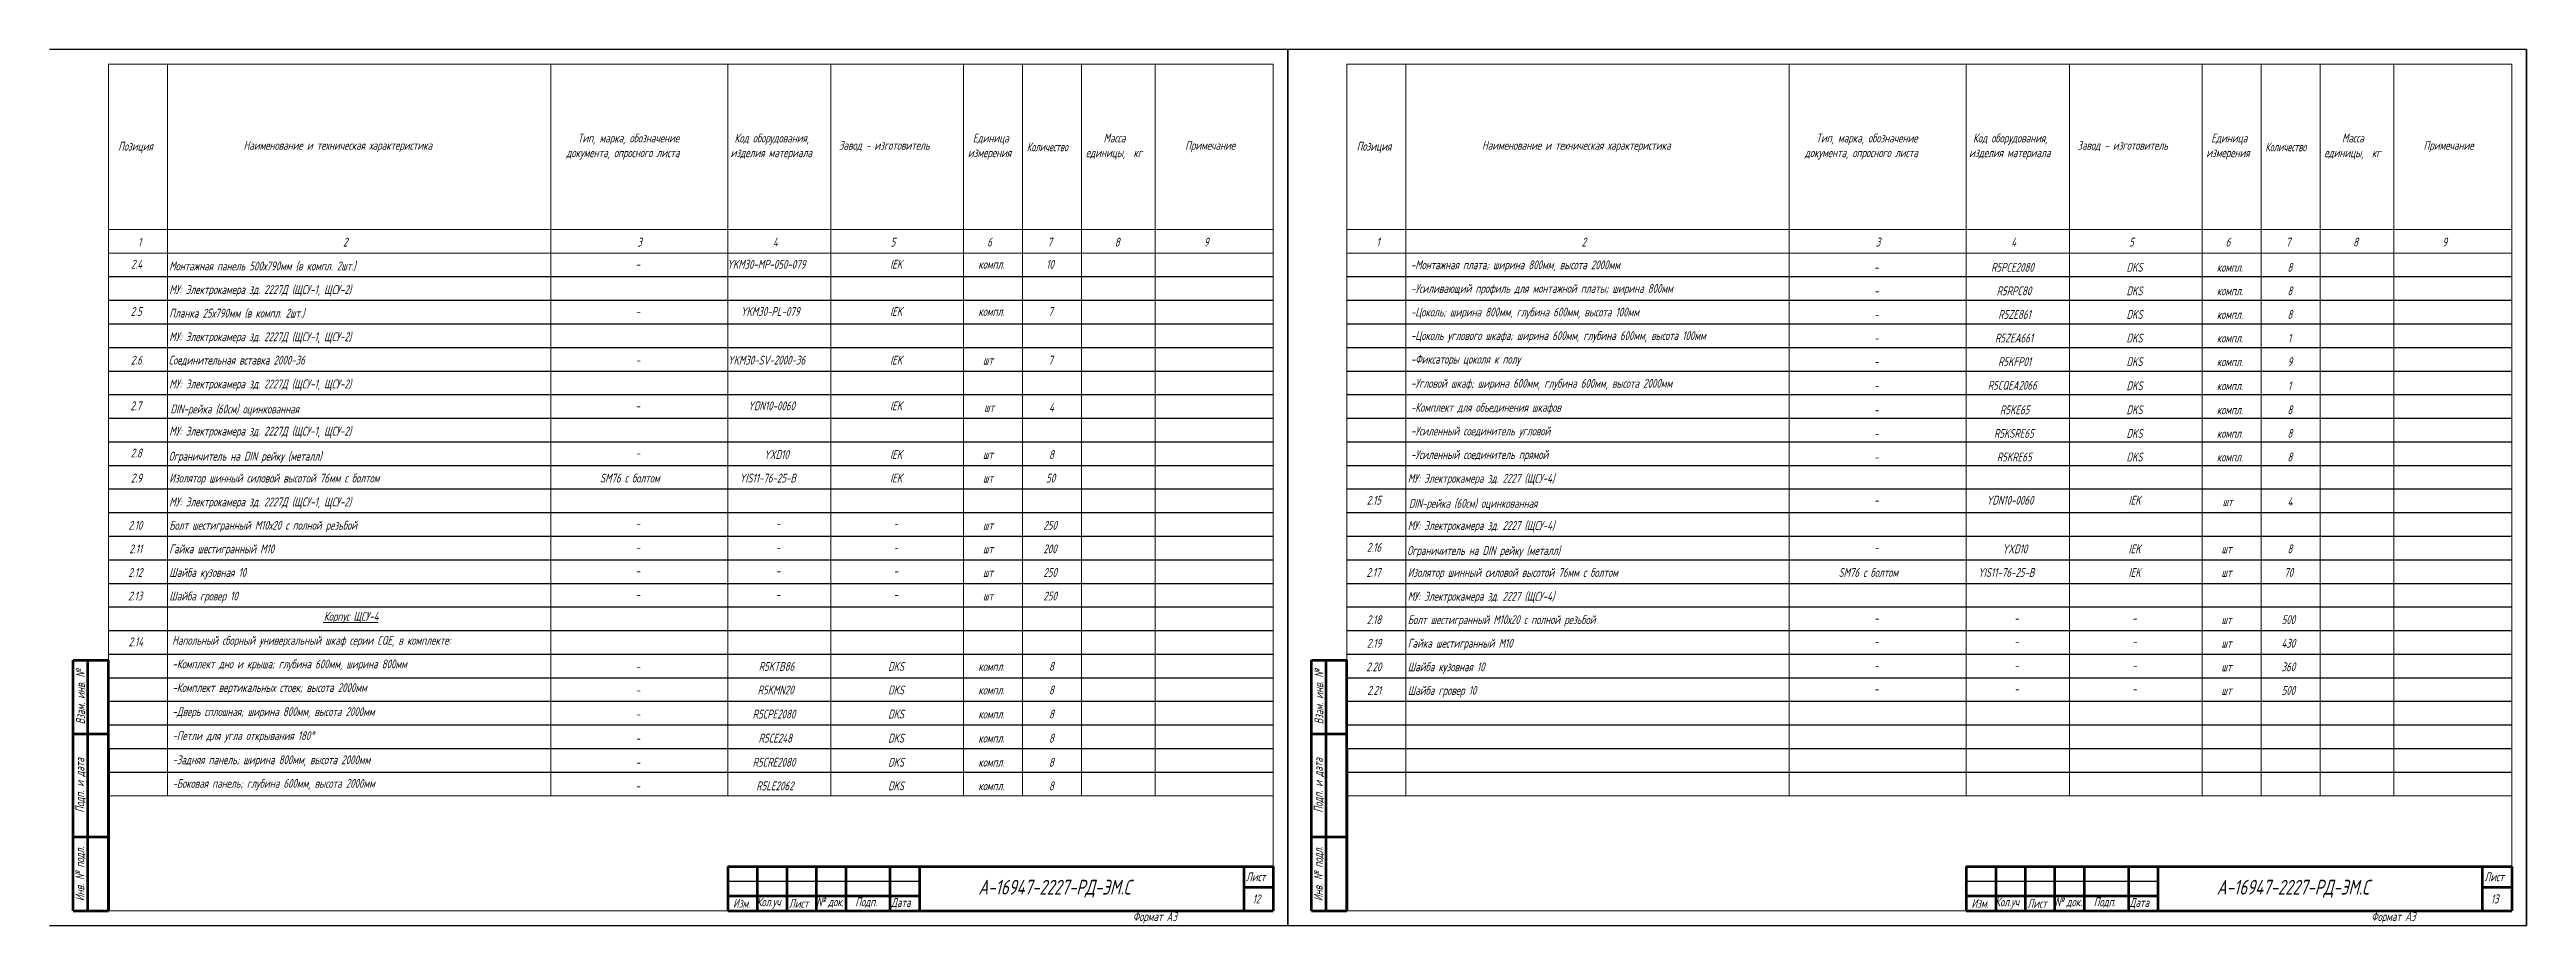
# Model space of a CAD drawing. Header units: millimetres. Extents: x -14296 to 10264, y -13087 to -5602.
# Drawn here: x 6904 to 7744, y -13087 to -12790 of the extents above; entities that cross this region are included whole.
import ezdxf

# ---------------------------------------------------------------- set-up
doc = ezdxf.new("R2010")
doc.units = ezdxf.units.MM
for name, color, linetype, lineweight in [('Рамка толстая', 7, 'Continuous', 15), ('Рамка тонкая', 5, 'Continuous', 25), ('ТаБлица', 253, 'Continuous', 15), ('Текст', 7, 'Continuous', 20), ('Штампы', 252, 'Continuous', 25)]:
    doc.layers.add(name, color=color, linetype=linetype, lineweight=lineweight)
doc.styles.add('Simplex', font='simplex.shx', dxfattribs={"width": 0.7, "oblique": 15})

msp = doc.modelspace()

# ---------------------------------------------------------------- texts
at = {"layer": 'Текст', "color": 18, "true_color": 0x000000, "style": 'Simplex', "oblique": 15}
for s, height, width, p in [('Тип, марка, обозначение', 3, 0.7, (7083.44239, -12821.24064)), ('Код оборудования,', 3, 0.7, (7136.56464, -12821.24064)), ('Единица', 3, 0.7, (7217.36583, -12821.24064)), ('Масса', 3, 0.7, (7261.71583, -12821.24064)), ('Тип, марка, обозначение', 3, 0.7, (7503.44239, -12821.24064)), ('Код оборудования,', 3, 0.7, (7556.56464, -12821.24064)), ('Единица', 3, 0.7, (7637.36583, -12821.24064)), ('Масса', 3, 0.7, (7681.71583, -12821.24064)), ('Позиция', 3, 0.7, (6927.56583, -12824.02636)), ('Наименование и техническая характеристика', 3, 0.7, (6970.06583, -12823.74064)), ('документа, опросного листа', 3, 0.7, (7079.53067, -12826.24064)), ('изделия материала', 3, 0.7, (7135.24669, -12826.24064)), ('Завод - изготовитель', 3, 0.7, (7171.97636, -12823.74064)), ('измерения', 3, 0.7, (7215.69669, -12826.24064)), ('Количество', 3, 0.6, (7235.71611, -12824.24064)), ('единицы,  кг', 3, 0.7, (7255.71583, -12826.24064)), ('Примечание', 3, 0.7, (7289.39239, -12823.74064)), ('Позиция', 3, 0.7, (7347.56583, -12824.02636)), ('Наименование и техническая характеристика', 3, 0.7, (7390.06583, -12823.74064)), ('документа, опросного листа', 3, 0.7, (7499.53067, -12826.24064)), ('изделия материала', 3, 0.7, (7555.24669, -12826.24064)), ('Завод - изготовитель', 3, 0.7, (7591.97636, -12823.74064)), ('измерения', 3, 0.7, (7635.69669, -12826.24064)), ('Количество', 3, 0.6, (7655.71611, -12824.24064)), ('единицы,  кг', 3, 0.7, (7675.71583, -12826.24064)), ('Примечание', 3, 0.7, (7709.39239, -12823.74064)), ('1', 3, 0.7, (6934.26378, -12856.53611)), ('2', 3, 0.7, (7003.82349, -12856.53611)), ('3', 3, 0.7, (7103.59918, -12856.53611)), ('4', 3, 0.7, (7149.55265, -12856.53611)), ('5', 3, 0.7, (7189.52588, -12856.53611)), ('6', 3, 0.7, (7222.25986, -12856.53611)), ('7', 3, 0.7, (7242.7186, -12856.53611)), ('8', 3, 0.7, (7265.51209, -12856.53611)), ('9', 3, 0.7, (7295.72807, -12856.53611)), ('1', 3, 0.7, (7354.26378, -12856.53611)), ('2', 3, 0.7, (7423.82349, -12856.53611)), ('3', 3, 0.7, (7523.59918, -12856.53611)), ('4', 3, 0.7, (7569.55265, -12856.53611)), ('5', 3, 0.7, (7609.52588, -12856.53611)), ('6', 3, 0.7, (7642.25986, -12856.53611)), ('7', 3, 0.7, (7662.7186, -12856.53611)), ('8', 3, 0.7, (7685.51209, -12856.53611)), ('9', 3, 0.7, (7715.72807, -12856.53611)), ('2.4', 3, 0.7, (6931.88186, -12864.0519)), ('Монтажная панель 500х790мм (в компл. 2шт.)', 3, 0.7, (6944.88378, -12864.62333)), ('-', 3, 0.7, (7103.03927, -12864.0519)), ('YKM30-MP-050-079', 3, 0.7, (7134.03927, -12864.0519)), ('IEK', 3, 0.7, (7189.33186, -12864.0519)), ('компл.', 3, 0.7, (7219.26468, -12864.0519)), ('10', 3, 0.7, (7242.25841, -12864.0519)), ('-Монтажная плата; ширина 800мм, высота 2000мм', 3, 0.7, (7365.93927, -12864.24064)), ('-', 3, 0.7, (7523.03927, -12865.07398)), ('R5PCE2080', 3, 0.7, (7562.70841, -12865.07398)), ('DKS', 3, 0.7, (7608.63927, -12865.07398)), ('компл.', 3, 0.7, (7639.26464, -12865.07398)), ('8', 3, 0.7, (7663.21272, -12865.07398)), ('2.5', 3, 0.7, (6931.78186, -12880.0519)), ('МУ: Электрокамера зд. 2227Д (ЩСУ-1, ЩСУ-2)', 3, 0.7, (6944.88378, -12872.62333)), ('YKM30-PL-079', 3, 0.7, (7138.68927, -12880.0519)), ('IEK', 3, 0.7, (7189.33186, -12880.0519)), ('7', 3, 0.7, (7242.98186, -12880.0519)), ('-Усиливающий профиль для монтажной платы; ширина 800мм', 3, 0.7, (7365.93927, -12872.24064)), ('-', 3, 0.7, (7523.03927, -12873.07398)), ('R5RPC80', 3, 0.7, (7564.60841, -12873.07398)), ('DKS', 3, 0.7, (7608.63927, -12873.07398)), ('компл.', 3, 0.7, (7639.26464, -12873.07398)), ('8', 3, 0.7, (7663.21272, -12873.07398)), ('МУ: Электрокамера зд. 2227Д (ЩСУ-1, ЩСУ-2)', 3, 0.7, (6944.88378, -12888.62333)), ('Планка 25х790мм (в компл. 2шт.)', 3, 0.7, (6944.88378, -12880.62333)), ('-', 3, 0.7, (7103.03927, -12880.0519)), ('компл.', 3, 0.7, (7219.26468, -12880.0519)), ('-Цоколь; ширина 800мм, глубина 600мм, высота 100мм', 3, 0.7, (7365.93927, -12880.24064)), ('-Цоколь углового шкафа; ширина 600мм, глубина 600мм, высота 100мм', 3, 0.7, (7365.93927, -12888.24064)), ('-', 3, 0.7, (7523.03927, -12881.07398)), ('R5ZE861', 3, 0.7, (7565.13186, -12881.07398)), ('DKS', 3, 0.7, (7608.63927, -12881.07398)), ('компл.', 3, 0.7, (7639.26464, -12881.07398)), ('8', 3, 0.7, (7663.21272, -12881.07398)), ('2.6', 3, 0.7, (6931.83927, -12896.5519)), ('Соединительная вставка 2000-36', 3, 0.7, (6944.69239, -12896.5519)), ('YKM30-SV-2000-36', 3, 0.7, (7134.28927, -12896.5519)), ('IEK', 3, 0.7, (7189.33186, -12896.5519)), ('7', 3, 0.7, (7242.98186, -12896.5519)), ('-Фиксаторы цоколя к полу', 3, 0.7, (7365.93927, -12896.24064)), ('-', 3, 0.7, (7523.03927, -12889.07398)), ('R5ZEA661', 3, 0.7, (7564.03186, -12889.07398)), ('DKS', 3, 0.7, (7608.63927, -12889.07398)), ('компл.', 3, 0.7, (7639.26464, -12889.07398)), ('1', 3, 0.7, (7663.38186, -12889.07398)), ('МУ: Электрокамера зд. 2227Д (ЩСУ-1, ЩСУ-2)', 3, 0.7, (6944.88378, -12904.62333)), ('-', 3, 0.7, (7103.03927, -12896.5519)), ('шт', 3, 0.7, (7220.842, -12896.5519)), ('-Угловой шкаф; ширина 600мм, глубина 600мм, высота 2000мм', 3, 0.7, (7365.93927, -12904.40731)), ('-', 3, 0.7, (7523.03927, -12897.07398)), ('R5CQEA2066', 3, 0.7, (7561.58927, -12905.09779)), ('R5KFP01', 3, 0.7, (7565.08186, -12897.07398)), ('DKS', 3, 0.7, (7608.63927, -12897.07398)), ('DKS', 3, 0.7, (7608.63927, -12905.24064)), ('компл.', 3, 0.7, (7639.26464, -12897.07398)), ('9', 3, 0.7, (7663.23186, -12897.07398)), ('1', 3, 0.7, (7663.38186, -12905.24064)), ('2.7', 3, 0.7, (6931.68186, -12912.0519)), ('DIN-рейка (60см) оцинкованная', 3, 0.7, (6945.28378, -12913.12333)), ('-', 3, 0.7, (7103.03927, -12912.0519)), ('YDN10-0060', 3, 0.7, (7141.15841, -12912.0519)), ('IEK', 3, 0.7, (7189.33186, -12912.0519)), ('шт', 3, 0.7, (7221.2146, -12912.5519)), ('4', 3, 0.7, (7243.24788, -12912.5519)), ('-Комплект для объединения шкафов', 3, 0.7, (7365.93927, -12912.57398)), ('-', 3, 0.7, (7523.03927, -12905.24064)), ('R5KE65', 3, 0.7, (7565.73186, -12913.40731)), ('DKS', 3, 0.7, (7608.63927, -12913.40731)), ('компл.', 3, 0.7, (7639.26464, -12905.24064)), ('8', 3, 0.7, (7663.21272, -12913.40731)), ('МУ: Электрокамера зд. 2227Д (ЩСУ-1, ЩСУ-2)', 3, 0.7, (6944.88378, -12920.62333)), ('-Усиленный соединитель угловой', 3, 0.7, (7365.93927, -12920.57398)), ('-', 3, 0.7, (7523.03927, -12913.40731)), ('R5KSRE65', 3, 0.7, (7563.68186, -12921.40731)), ('DKS', 3, 0.7, (7608.63927, -12921.40731)), ('компл.', 3, 0.7, (7639.26464, -12913.40731)), ('8', 3, 0.7, (7663.21272, -12921.40731)), ('2.8', 3, 0.7, (6931.78927, -12928.0519)), ('Ограничитель на DIN рейку (металл)', 3, 0.7, (6944.69239, -12929.12333)), ('-', 3, 0.7, (7103.03927, -12928.0519)), ('YXD10', 3, 0.7, (7146.55841, -12928.5519)), ('IEK', 3, 0.7, (7189.33186, -12928.5519)), ('шт', 3, 0.7, (7220.842, -12928.5519)), ('8', 3, 0.7, (7243.21272, -12928.5519)), ('-Усиленный соединитель прямой', 3, 0.7, (7365.93927, -12928.57398)), ('-', 3, 0.7, (7523.03927, -12921.40731)), ('R5KRE65', 3, 0.7, (7564.68186, -12929.40731)), ('DKS', 3, 0.7, (7608.63927, -12929.40731)), ('компл.', 3, 0.7, (7639.26464, -12921.40731)), ('компл.', 3, 0.7, (7639.26464, -12929.40731)), ('8', 3, 0.7, (7663.21272, -12929.40731)), ('2.9', 3, 0.7, (6931.83927, -12936.5519)), ('Изолятор шинный силовой высотой 76мм с болтом', 3, 0.7, (6944.88378, -12936.5519)), ('SM76 с болтом', 3, 0.7, (7090.95795, -12936.5519)), ('YIS11-76-25-В', 3, 0.7, (7138.25838, -12936.5519)), ('IEK', 3, 0.7, (7189.33186, -12936.5519)), ('шт', 3, 0.7, (7220.842, -12936.5519)), ('50', 3, 0.7, (7242.23186, -12936.5519)), ('МУ: Электрокамера зд. 2227 (ЩСУ-4)', 3, 0.7, (7364.88378, -12936.62333)), ('-', 3, 0.7, (7523.03927, -12929.40731)), ('МУ: Электрокамера зд. 2227Д (ЩСУ-1, ЩСУ-2)', 3, 0.7, (6944.88378, -12944.62333)), ('2.15', 3, 0.7, (7350.98186, -12944.0519)), ('DIN-рейка (60см) оцинкованная', 3, 0.7, (7365.28378, -12945.12333)), ('-', 3, 0.7, (7523.03927, -12944.0519)), ('YDN10-0060', 3, 0.7, (7561.15841, -12944.0519)), ('IEK', 3, 0.7, (7609.33186, -12944.0519)), ('шт', 3, 0.7, (7641.2146, -12944.5519)), ('4', 3, 0.7, (7663.24788, -12944.5519)), ('2.10', 3, 0.7, (6931.00841, -12952.5519)), ('Болт шестигранный М10х20 с полной резьбой', 3, 0.7, (6944.88378, -12952.5519)), ('-', 3, 0.7, (7103.03927, -12952.0519)), ('-', 3, 0.7, (7150.53927, -12952.0519)), ('-', 3, 0.7, (7190.53927, -12952.0519)), ('шт', 3, 0.7, (7220.842, -12952.5519)), ('250', 3, 0.7, (7241.30841, -12952.5519)), ('МУ: Электрокамера зд. 2227 (ЩСУ-4)', 3, 0.7, (7364.88378, -12952.62333)), ('2.11', 3, 0.7, (6931.33186, -12960.5519)), ('Гайка шестигранный М10', 3, 0.7, (6944.88378, -12960.5519)), ('-', 3, 0.7, (7103.03927, -12960.0519)), ('-', 3, 0.7, (7150.53927, -12960.0519)), ('-', 3, 0.7, (7190.53927, -12960.0519)), ('шт', 3, 0.7, (7220.842, -12960.5519)), ('200', 3, 0.7, (7241.30841, -12960.5519)), ('2.16', 3, 0.7, (7351.03927, -12960.0519)), ('Ограничитель на DIN рейку (металл)', 3, 0.7, (7364.69239, -12961.12333)), ('-', 3, 0.7, (7523.03927, -12960.0519)), ('YXD10', 3, 0.7, (7566.55841, -12960.5519)), ('IEK', 3, 0.7, (7609.33186, -12960.5519)), ('шт', 3, 0.7, (7640.842, -12960.5519)), ('8', 3, 0.7, (7663.21272, -12960.5519)), ('2.12', 3, 0.7, (6931.00841, -12968.5519)), ('Шайба кузовная 10', 3, 0.7, (6944.88378, -12968.5519)), ('-', 3, 0.7, (7103.03927, -12968.0519)), ('-', 3, 0.7, (7150.53927, -12968.0519)), ('-', 3, 0.7, (7190.53927, -12968.0519)), ('шт', 3, 0.7, (7220.842, -12968.5519)), ('250', 3, 0.7, (7241.30841, -12968.5519)), ('2.17', 3, 0.7, (7350.88186, -12968.5519)), ('Изолятор шинный силовой высотой 76мм с болтом', 3, 0.7, (7364.88378, -12968.5519)), ('SM76 с болтом', 3, 0.7, (7510.95795, -12968.5519)), ('YIS11-76-25-В', 3, 0.7, (7558.25838, -12968.5519)), ('IEK', 3, 0.7, (7609.33186, -12968.5519)), ('шт', 3, 0.7, (7640.842, -12968.5519)), ('70', 3, 0.7, (7662.10841, -12968.5519)), ('2.13', 3, 0.7, (6930.93186, -12976.5519)), ('Шайба гровер 10', 3, 0.7, (6944.88378, -12976.5519)), ('-', 3, 0.7, (7103.03927, -12976.0519)), ('-', 3, 0.7, (7150.53927, -12976.0519)), ('-', 3, 0.7, (7190.53927, -12976.0519)), ('шт', 3, 0.7, (7220.842, -12976.5519)), ('250', 3, 0.7, (7241.30841, -12976.5519)), ('МУ: Электрокамера зд. 2227 (ЩСУ-4)', 3, 0.7, (7364.88378, -12976.62333)), ('%%UКорпус ЩСУ-4', 3, 0.7, (6997.28178, -12983.42571)), ('2.18', 3, 0.7, (7350.98927, -12984.5519)), ('Болт шестигранный М10х20 с полной резьбой', 3, 0.7, (7364.88378, -12984.5519)), ('-', 3, 0.7, (7523.03927, -12984.0519)), ('-', 3, 0.7, (7570.53927, -12984.0519)), ('-', 3, 0.7, (7610.53927, -12984.0519)), ('шт', 3, 0.7, (7640.842, -12984.5519)), ('500', 3, 0.7, (7661.23186, -12984.5519)), ('2.14', 3, 0.7, (6931.08186, -12992.07398)), ('Напольный сборный универсальный шкаф серии CQE, в комплекте:', 3, 0.7, (6945.88378, -12991.57398)), ('2.19', 3, 0.7, (7351.03927, -12992.5519)), ('Гайка шестигранный М10', 3, 0.7, (7364.88378, -12992.5519)), ('-', 3, 0.7, (7523.03927, -12992.0519)), ('-', 3, 0.7, (7570.53927, -12992.0519)), ('-', 3, 0.7, (7610.53927, -12992.0519)), ('шт', 3, 0.7, (7640.842, -12992.5519)), ('430', 3, 0.7, (7661.17444, -12992.5519)), ('-Комплект дно и крыша; глубина 600мм, ширина 800мм', 3, 0.7, (6945.93927, -12999.57398)), ('-', 3, 0.7, (7103.03927, -13000.40731)), ('R5KTB86', 3, 0.7, (7144.78927, -13000.40731)), ('DKS', 3, 0.7, (7188.63927, -13000.40731)), ('компл.', 3, 0.7, (7219.26464, -13000.40731)), ('8', 3, 0.7, (7243.21272, -13000.40731)), ('2.20', 3, 0.7, (7350.80841, -13000.5519)), ('Шайба кузовная 10', 3, 0.7, (7364.88378, -13000.5519)), ('-', 3, 0.7, (7523.03927, -13000.0519)), ('-', 3, 0.7, (7570.53927, -13000.0519)), ('-', 3, 0.7, (7610.53927, -13000.0519)), ('шт', 3, 0.7, (7640.842, -13000.5519)), ('360', 3, 0.7, (7661.23186, -13000.5519)), ('-Комплект вертикальных стоек; высота 2000мм', 3, 0.7, (6945.93927, -13007.57398)), ('-', 3, 0.7, (7103.03927, -13008.40731)), ('R5KMN20', 3, 0.7, (7144.40841, -13008.40731)), ('DKS', 3, 0.7, (7188.63927, -13008.40731)), ('компл.', 3, 0.7, (7219.26464, -13008.40731)), ('8', 3, 0.7, (7243.21272, -13008.40731)), ('2.21', 3, 0.7, (7351.13186, -13008.5519)), ('Шайба гровер 10', 3, 0.7, (7364.88378, -13008.5519)), ('-', 3, 0.7, (7523.03927, -13008.0519)), ('-', 3, 0.7, (7570.53927, -13008.0519)), ('-', 3, 0.7, (7610.53927, -13008.0519)), ('шт', 3, 0.7, (7640.842, -13008.5519)), ('500', 3, 0.7, (7661.23186, -13008.5519)), ('-Дверь сплошная; ширина 800мм, высота 2000мм', 3, 0.7, (6945.93927, -13015.74064)), ('-', 3, 0.7, (7103.03927, -13016.57398)), ('R5CPE2080', 3, 0.7, (7142.70841, -13016.57398)), ('DKS', 3, 0.7, (7188.63927, -13016.57398)), ('компл.', 3, 0.7, (7219.26464, -13016.57398)), ('8', 3, 0.7, (7243.21272, -13016.57398)), ('-Петли для угла открывания 180°', 3, 0.7, (6945.93927, -13023.90731)), ('-', 3, 0.7, (7103.03927, -13024.74064)), ('R5CE248', 3, 0.7, (7144.73927, -13024.74064)), ('DKS', 3, 0.7, (7188.63927, -13024.74064)), ('компл.', 3, 0.7, (7219.26464, -13024.74064)), ('8', 3, 0.7, (7243.21272, -13024.74064)), ('-Задняя панель; ширина 800мм, высота 2000мм', 3, 0.7, (6945.93927, -13032.07398)), ('-', 3, 0.7, (7103.03927, -13032.90731)), ('R5CRE2080', 3, 0.7, (7142.70841, -13032.90731)), ('DKS', 3, 0.7, (7188.63927, -13032.90731)), ('компл.', 3, 0.7, (7219.26464, -13032.90731)), ('8', 3, 0.7, (7243.21272, -13032.90731)), ('-Боковая панель; глубина 600мм, высота 2000мм', 3, 0.7, (6945.93927, -13040.07398)), ('-', 3, 0.7, (7103.03927, -13040.90731)), ('R5LE2062', 3, 0.7, (7143.95841, -13040.90731)), ('DKS', 3, 0.7, (7188.63927, -13040.90731)), ('компл.', 3, 0.7, (7219.26464, -13040.90731)), ('8', 3, 0.7, (7243.21272, -13040.90731)), ('Изм.', 3, 0.7, (7136.06464, -13080.74064)), ('Кол.уч', 3, 0.7, (7144.06583, -13080.24064)), ('Лист', 3, 0.7, (7155.03378, -13080.74064)), ('№', 3, 0.7, (7164.32574, -13080.24064)), ('док.', 3, 0.7, (7168.27673, -13080.24064)), ('Подп.', 3, 0.7, (7177.51464, -13080.24064)), ('Дата', 3, 0.7, (7189.69239, -13080.45493)), ('А-16947-2227-РД-ЭМ.С', 5, 0.7, (7219.2734, -13076.26445)), ('Изм.', 3, 0.7, (7556.06464, -13080.74064)), ('Кол.уч', 3, 0.7, (7564.06583, -13080.24064)), ('Лист', 3, 0.7, (7575.03378, -13080.74064)), ('№', 3, 0.7, (7584.32574, -13080.24064)), ('док.', 3, 0.7, (7588.27673, -13080.24064)), ('Подп.', 3, 0.7, (7597.51464, -13080.24064)), ('Дата', 3, 0.7, (7609.69239, -13080.45493)), ('А-16947-2227-РД-ЭМ.С', 5, 0.7, (7639.2734, -13076.26445)), ('Формат А3', 3, 0.7, (7271.63927, -13085.24064)), ('Формат А3', 3, 0.7, (7691.63927, -13085.24064))]:
    msp.add_text(s, height=height, dxfattribs=dict(at, width=width)).set_placement(p)
at = {"layer": 'Штампы', "color": 18, "true_color": 0x000000, "style": 'Simplex', "oblique": 15, "width": 0.7}
for s, p in [('Лист', (7310.03378, -13071.74064)), ('Лист', (7730.03378, -13071.74064)), ('12', (7312.25841, -13079.24064)), ('13', (7732.18186, -13079.24064))]:
    msp.add_text(s, height=3, dxfattribs=at).set_placement(p)
at = {"layer": 'Штампы', "color": 18, "true_color": 0x000000, "char_height": 3, "attachment_point": 5, "rotation": 90, "style": 'Simplex'}
for s, insert, width in [('Взам. инв. {\\Fgost|c204;№}', (6914.78378, -13009.24064), 25), ('Взам. инв. {\\Fgost|c204;№}', (7334.78378, -13009.24064), 25), ('Подп. и дата', (6914.78378, -13039.24064), 35), ('Подп. и дата', (7334.78378, -13039.24064), 35), ('Инв. {\\Fgost|c204;№} подл.', (6914.78378, -13069.24064), 25), ('Инв. {\\Fgost|c204;№} подл.', (7334.78378, -13069.24064), 25)]:
    msp.add_mtext(s, dxfattribs=dict(at, insert=insert, width=width))

# ---------------------------------------------------------------- linework, layer by layer
at = {"layer": 'Рамка толстая', "color": 18, "true_color": 0x000000}
for p, q in [((6924.28378, -12794.74064), (6924.28378, -13081.74064)), ((7319.28378, -12794.74064), (6924.28378, -12794.74064)), ((7319.28378, -13081.74064), (7319.28378, -12794.74064)), ((7344.28378, -12794.74064), (7344.28378, -13081.74064)), ((7739.28378, -12794.74064), (7344.28378, -12794.74064)), ((7739.28378, -13081.74064), (7739.28378, -12794.74064)), ((6924.28378, -13081.74064), (7319.28378, -13081.74064)), ((7344.28378, -13081.74064), (7739.28378, -13081.74064))]:
    msp.add_line(p, q, dxfattribs=at)
at = {"layer": 'Рамка тонкая', "color": 18, "true_color": 0x000000}
for p, q in [((7324.28378, -12789.74064), (6904.28378, -12789.74064)), ((7324.28378, -12789.74064), (7324.28378, -13086.74064)), ((7744.28378, -12789.74064), (7324.28378, -12789.74064)), ((7324.28378, -13086.74064), (7324.28378, -12789.74064)), ((7744.28378, -12789.74064), (7744.28378, -13086.74064)), ((7744.28378, -13086.74064), (7744.28378, -12789.74064)), ((6924.28378, -12866.74064), (7319.28378, -12866.74064)), ((7344.28378, -12866.74064), (7739.28378, -12866.74064)), ((6924.28378, -12874.74064), (7319.28378, -12874.74064)), ((7344.28378, -12874.74064), (7739.28378, -12874.74064)), ((6924.28378, -12882.74064), (7319.28378, -12882.74064)), ((7344.28378, -12882.74064), (7739.28378, -12882.74064)), ((6924.28378, -12890.74064), (7319.28378, -12890.74064)), ((7344.28378, -12890.74064), (7739.28378, -12890.74064)), ((6924.28378, -12898.74064), (7319.28378, -12898.74064)), ((7344.28378, -12898.74064), (7739.28378, -12898.74064)), ((6924.28378, -12906.74064), (7319.28378, -12906.74064)), ((7344.28378, -12906.74064), (7739.28378, -12906.74064)), ((6924.28378, -12914.74064), (7319.28378, -12914.74064)), ((7344.28378, -12914.74064), (7739.28378, -12914.74064)), ((6924.28378, -12922.74064), (7319.28378, -12922.74064)), ((7344.28378, -12922.74064), (7739.28378, -12922.74064)), ((6924.28378, -12930.74064), (7319.28378, -12930.74064)), ((7344.28378, -12930.74064), (7739.28378, -12930.74064)), ((6924.28378, -12938.74064), (7319.28378, -12938.74064)), ((7344.28378, -12938.74064), (7739.28378, -12938.74064)), ((6924.28378, -12946.74064), (7319.28378, -12946.74064)), ((7344.28378, -12946.74064), (7739.28378, -12946.74064)), ((6924.28378, -12954.74064), (7319.28378, -12954.74064)), ((7344.28378, -12954.74064), (7739.28378, -12954.74064)), ((6924.28378, -12962.74064), (7319.28378, -12962.74064)), ((7344.28378, -12962.74064), (7739.28378, -12962.74064)), ((6924.28378, -12970.74064), (7319.28378, -12970.74064)), ((7344.28378, -12970.74064), (7739.28378, -12970.74064)), ((6924.28378, -12978.74064), (7319.28378, -12978.74064)), ((7344.28378, -12978.74064), (7739.28378, -12978.74064)), ((6924.28378, -12986.74064), (7319.28378, -12986.74064)), ((6924.28378, -12994.74064), (7319.28378, -12994.74064)), ((7344.28378, -12986.74064), (7739.28378, -12986.74064)), ((7344.28378, -12994.74064), (7739.28378, -12994.74064)), ((6924.28378, -13002.74064), (7319.28378, -13002.74064)), ((7344.28378, -13002.74064), (7739.28378, -13002.74064)), ((6924.28378, -13010.74064), (7319.28378, -13010.74064)), ((7344.28378, -13010.74064), (7739.28378, -13010.74064)), ((6924.28378, -13018.74064), (7319.28378, -13018.74064)), ((7344.28378, -13018.74064), (7739.28378, -13018.74064)), ((6924.28378, -13026.74064), (7319.28378, -13026.74064)), ((7344.28378, -13026.74064), (7739.28378, -13026.74064)), ((6924.28378, -13034.74064), (7319.28378, -13034.74064)), ((7344.28378, -13034.74064), (7739.28378, -13034.74064)), ((6904.28378, -13086.74064), (7324.28378, -13086.74064)), ((7324.28378, -13086.74064), (7744.28378, -13086.74064))]:
    msp.add_line(p, q, dxfattribs=at)
at = {"layer": 'ТаБлица', "color": 18, "true_color": 0x000000}
for p, q in [((6944.28378, -12794.74064), (6944.28378, -13042.74064)), ((7074.28378, -12794.74064), (7074.28378, -13042.74064)), ((7134.28378, -12794.74064), (7134.28378, -13042.74064)), ((7169.28378, -12794.74064), (7169.28378, -13042.74064)), ((7214.28378, -12794.74064), (7214.28378, -13042.74064)), ((7234.28378, -12794.74064), (7234.28378, -13042.74064)), ((7254.28378, -12794.74064), (7254.28378, -13042.74064)), ((7279.28378, -12794.74064), (7279.28378, -13042.74064)), ((7364.28378, -12794.74064), (7364.28378, -13042.74064)), ((7494.28378, -12794.74064), (7494.28378, -13042.74064)), ((7554.28378, -12794.74064), (7554.28378, -13042.74064)), ((7589.28378, -12794.74064), (7589.28378, -13042.74064)), ((7634.28378, -12794.74064), (7634.28378, -13042.74064)), ((7654.28378, -12794.74064), (7654.28378, -13042.74064)), ((7674.28378, -12794.74064), (7674.28378, -13042.74064)), ((7699.28378, -12794.74064), (7699.28378, -13042.74064)), ((6924.28378, -12850.74064), (7319.28378, -12850.74064)), ((7344.28378, -12850.74064), (7739.28378, -12850.74064)), ((6924.28378, -12858.74064), (7319.28378, -12858.74064)), ((7344.28378, -12858.74064), (7739.28378, -12858.74064)), ((6924.28378, -13042.74064), (7319.28378, -13042.74064)), ((7344.28378, -13042.74064), (7739.28378, -13042.74064))]:
    msp.add_line(p, q, dxfattribs=at)
at = {"layer": 'Штампы', "color": 18, "lineweight": 60, "true_color": 0x000000}
for p, q in [((6912.28378, -13081.74064), (6912.28378, -12996.74064)), ((6912.28378, -12996.74064), (6924.28378, -12996.74064)), ((6917.28378, -13081.74064), (6917.28378, -12996.74064)), ((6924.28378, -13081.74064), (6924.28378, -12996.74064)), ((7332.28378, -13081.74064), (7332.28378, -12996.74064)), ((7332.28378, -12996.74064), (7344.28378, -12996.74064)), ((7337.28378, -13081.74064), (7337.28378, -12996.74064)), ((7344.28378, -13081.74064), (7344.28378, -12996.74064)), ((6912.28378, -13021.74064), (6924.28378, -13021.74064)), ((6924.28378, -13026.74064), (6924.28378, -13081.74064)), ((7332.28378, -13021.74064), (7344.28378, -13021.74064)), ((7344.28378, -13026.74064), (7344.28378, -13081.74064)), ((6912.28378, -13056.74064), (6924.28378, -13056.74064)), ((7332.28378, -13056.74064), (7344.28378, -13056.74064)), ((7134.28378, -13066.74064), (7319.28378, -13066.74064)), ((7134.28378, -13066.74064), (7134.28378, -13081.74064)), ((7144.28378, -13066.74064), (7144.28378, -13081.74064)), ((7154.28378, -13066.74064), (7154.28378, -13081.74064)), ((7164.28378, -13066.74064), (7164.28378, -13081.74064)), ((7174.28378, -13066.74064), (7174.28378, -13081.74064)), ((7189.28378, -13066.74064), (7189.28378, -13081.74064)), ((7199.28378, -13066.74064), (7199.28378, -13081.74064)), ((7309.28378, -13066.74064), (7319.28378, -13066.74064)), ((7309.28378, -13066.74064), (7309.28378, -13081.74064)), ((7319.28378, -13066.74064), (7319.28378, -13081.74064)), ((7319.28378, -13066.74064), (7319.28378, -13081.74064)), ((7554.28378, -13066.74064), (7739.28378, -13066.74064)), ((7554.28378, -13066.74064), (7554.28378, -13081.74064)), ((7564.28378, -13066.74064), (7564.28378, -13081.74064)), ((7574.28378, -13066.74064), (7574.28378, -13081.74064)), ((7584.28378, -13066.74064), (7584.28378, -13081.74064)), ((7594.28378, -13066.74064), (7594.28378, -13081.74064)), ((7609.28378, -13066.74064), (7609.28378, -13081.74064)), ((7619.28378, -13066.74064), (7619.28378, -13081.74064)), ((7729.28378, -13066.74064), (7739.28378, -13066.74064)), ((7729.28378, -13066.74064), (7729.28378, -13081.74064)), ((7739.28378, -13066.74064), (7739.28378, -13081.74064)), ((7739.28378, -13066.74064), (7739.28378, -13081.74064)), ((7134.28378, -13076.74064), (7199.28378, -13076.74064)), ((7309.28378, -13073.74064), (7319.28378, -13073.74064)), ((7554.28378, -13076.74064), (7619.28378, -13076.74064)), ((7729.28378, -13073.74064), (7739.28378, -13073.74064)), ((6912.28378, -13081.74064), (6924.28378, -13081.74064)), ((7134.28378, -13081.74064), (7319.28378, -13081.74064)), ((7309.28378, -13081.74064), (7319.28378, -13081.74064)), ((7332.28378, -13081.74064), (7344.28378, -13081.74064)), ((7554.28378, -13081.74064), (7739.28378, -13081.74064)), ((7729.28378, -13081.74064), (7739.28378, -13081.74064))]:
    msp.add_line(p, q, dxfattribs=at)
at = {"layer": 'Штампы', "color": 18, "true_color": 0x000000}
for p, q in [((7134.28378, -13071.74064), (7199.28378, -13071.74064)), ((7554.28378, -13071.74064), (7619.28378, -13071.74064))]:
    msp.add_line(p, q, dxfattribs=at)

msp.set_redraw_order([(e.dxf.handle, doc.entitydb.next_handle()) for e in msp.query("TEXT MTEXT ATTDEF DIMENSION ARC_DIMENSION")])  # texts and dimensions are drawn at this point

doc.saveas('drawing.dxf')
